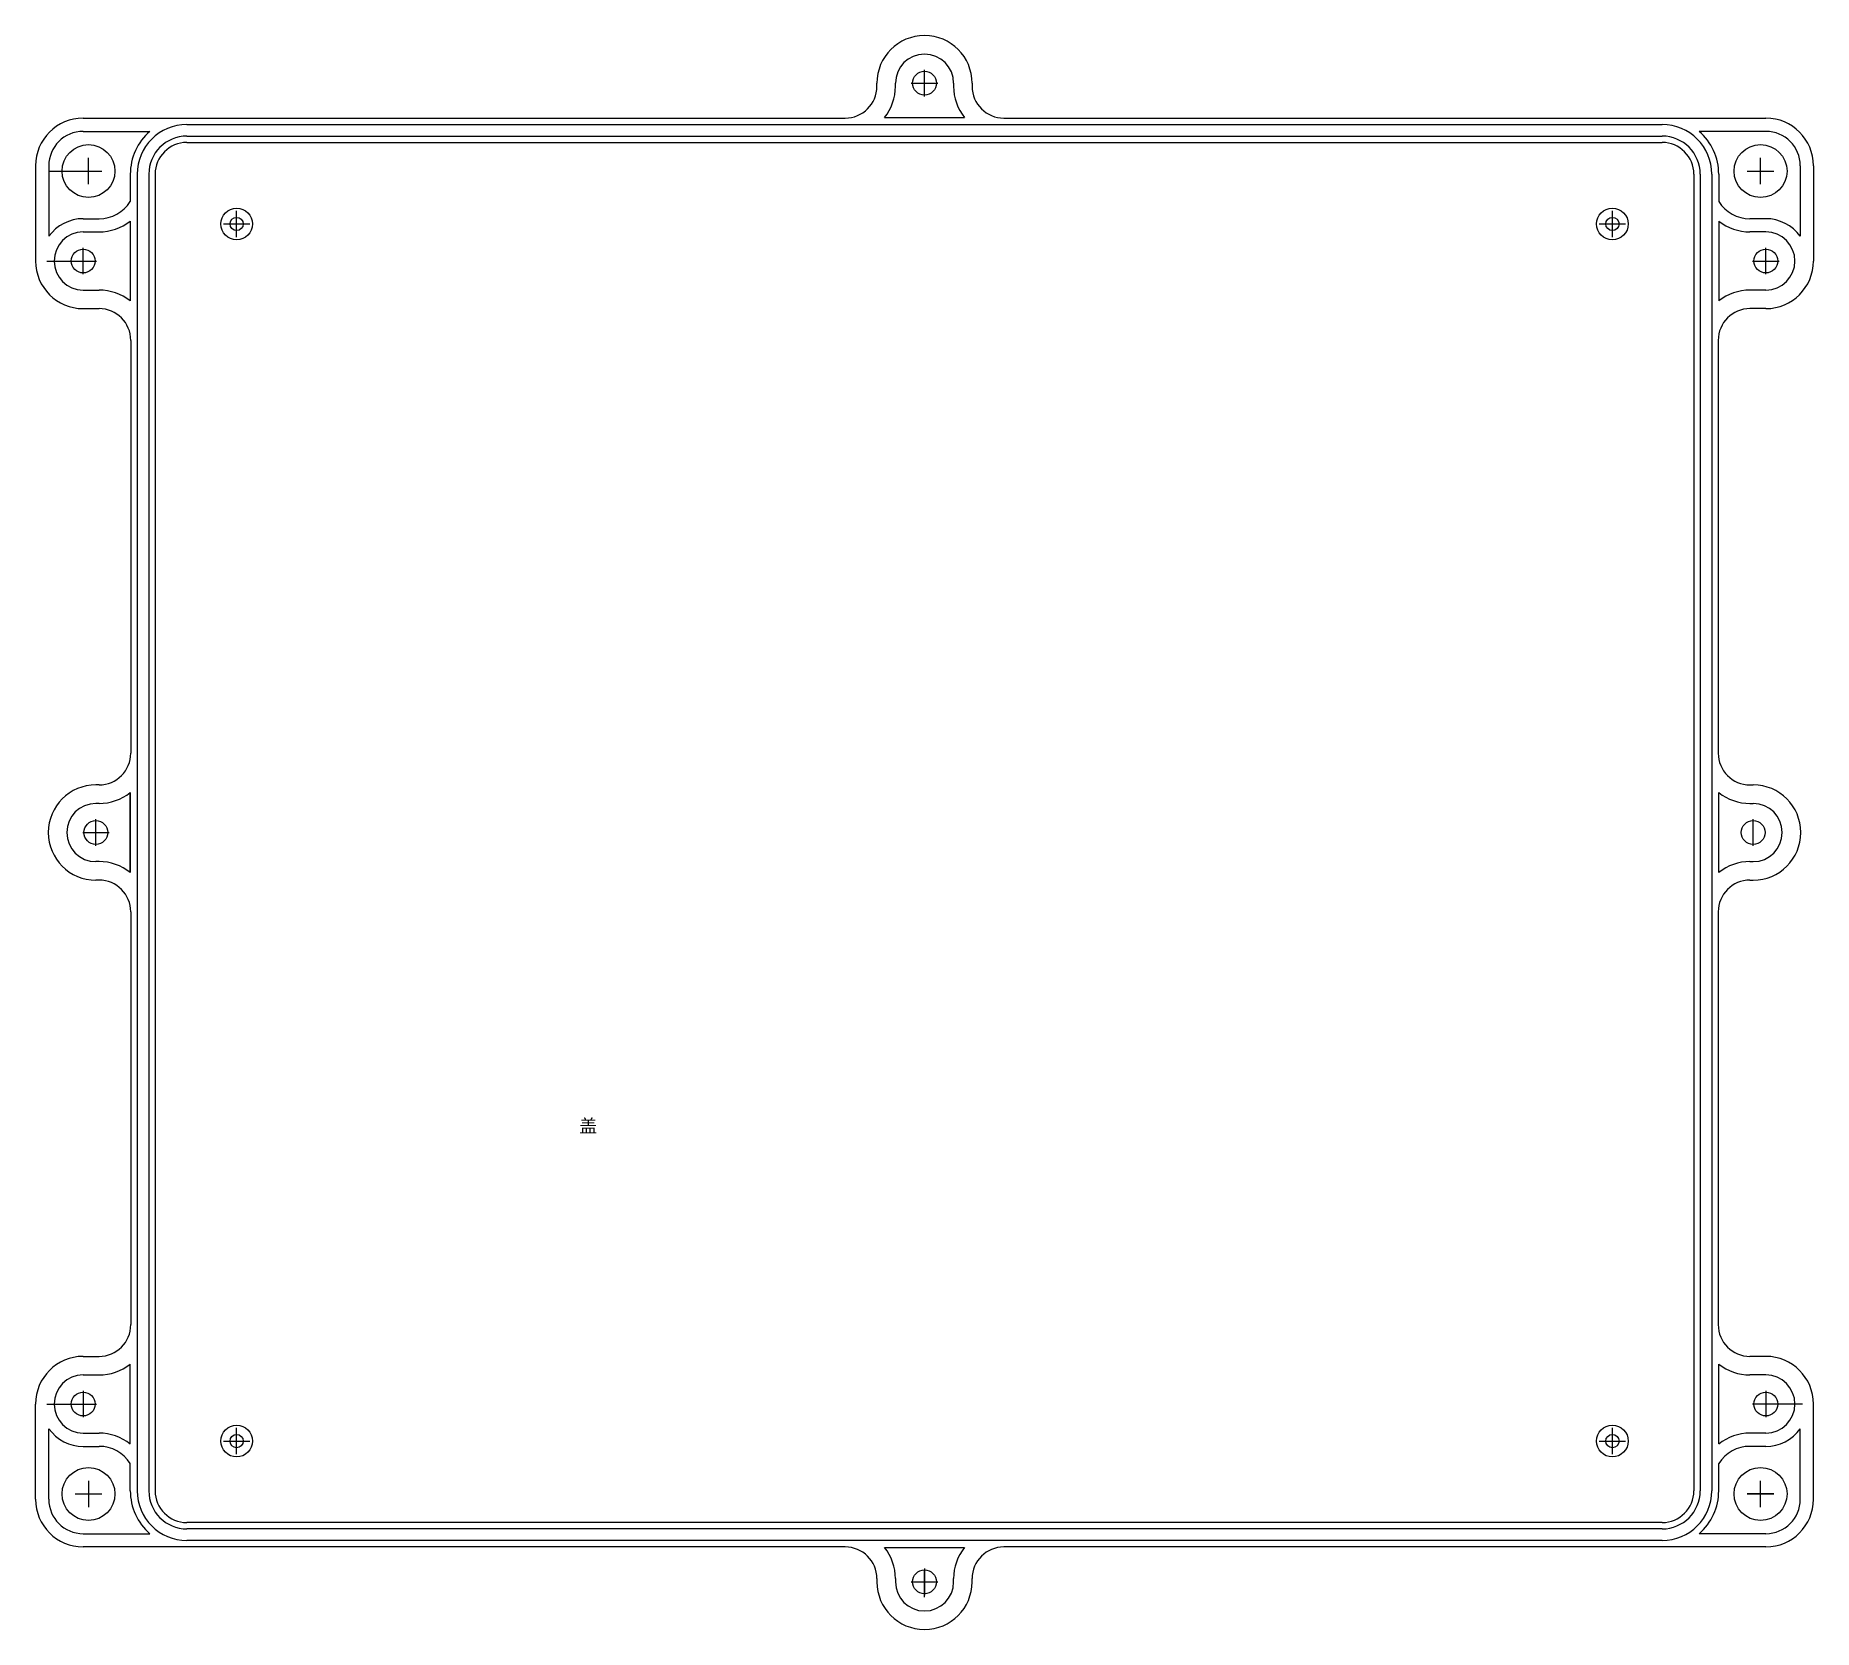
# Model space of a CAD drawing. Header units: millimetres. Extents: x 36 to 972, y -131 to 170.
# Drawn here: x 635.7 to 971.7, y -130.7 to 170.5 of the extents above; entities that cross this region are included whole.
import ezdxf

# ---------------------------------------------------------------- set-up
doc = ezdxf.new("R2010")
doc.units = ezdxf.units.MM

msp = doc.modelspace()

# ---------------------------------------------------------------- texts
at = {"insert": (738.4, -34.33), "char_height": 2.5, "width": 45.5481, "attachment_point": 1}
msp.add_mtext('{\\fSimSun|b0|i0|c134|p54;盖}', dxfattribs=at)

# ---------------------------------------------------------------- linework, layer by layer
for p, q in [((794.66, 160.85), (794.66, 161.45)), ((798.16, 160.85), (798.16, 161.45)), ((801.16, 161.45), (806.16, 161.45)), ((803.66, 158.95), (803.66, 163.95)), ((809.16, 161.45), (809.16, 160.85)), ((812.66, 161.45), (812.66, 160.85)), ((644.66, 154.85), (788.66, 154.85)), ((796.1, 154.95), (811.21, 154.95)), ((818.66, 154.85), (962.66, 154.85)), ((644.66, 152.35), (657.27, 152.35)), ((664.26, 153.65), (943.06, 153.65)), ((664.26, 151.45), (943.06, 151.45)), ((962.66, 152.35), (950.05, 152.35)), ((664.26, 150.25), (943.06, 150.25)), ((635.66, 145.85), (635.66, 127.85)), ((638.16, 145.85), (638.16, 132.52)), ((638.16, 144.85), (648.16, 144.85)), ((645.66, 142.35), (645.66, 147.35)), ((959.16, 144.85), (964.16, 144.85)), ((961.66, 142.35), (961.66, 147.35)), ((961.66, 142.35), (961.66, 147.35)), ((969.16, 145.85), (969.16, 132.52)), ((971.66, 145.85), (971.66, 127.85)), ((653.56, 144.25), (653.56, 139.09)), ((654.86, 144.25), (654.86, -104.55)), ((657.06, 144.25), (657.06, -104.55)), ((658.26, 144.25), (658.26, -104.55)), ((949.06, 144.25), (949.06, -104.55)), ((950.26, 144.25), (950.26, -104.55)), ((952.46, 144.25), (952.46, -104.55)), ((953.76, 144.25), (953.76, 139.09)), ((644.66, 135.85), (647.66, 135.85)), ((653.56, 135.41), (653.56, 120.3)), ((671.16, 134.85), (676.16, 134.85)), ((673.66, 132.35), (673.66, 137.35)), ((931.16, 134.85), (936.16, 134.85)), ((933.66, 132.35), (933.66, 137.35)), ((953.76, 135.41), (953.76, 120.3)), ((962.66, 135.85), (959.66, 135.85)), ((644.66, 133.35), (647.66, 133.35)), ((962.66, 133.35), (959.66, 133.35)), ((637.76, 127.85), (647.16, 127.85)), ((644.66, 125.35), (644.66, 130.35)), ((960.16, 127.85), (965.16, 127.85)), ((962.66, 125.35), (962.66, 130.35)), ((644.66, 122.35), (647.66, 122.35)), ((962.66, 122.35), (959.66, 122.35)), ((644.66, 118.85), (647.66, 118.85)), ((962.66, 118.85), (959.66, 118.85)), ((653.66, 112.85), (653.66, 34.85)), ((953.66, 112.85), (953.66, 34.85)), ((647.66, 28.85), (647.06, 28.85)), ((653.56, 27.41), (653.56, 12.3)), ((653.56, 12.3), (653.56, 27.41)), ((953.76, 12.3), (953.76, 27.41)), ((959.66, 28.85), (960.26, 28.85)), ((647.66, 25.35), (647.06, 25.35)), ((647.66, 25.35), (647.06, 25.35)), ((959.66, 25.35), (960.26, 25.35)), ((959.66, 25.35), (960.26, 25.35)), ((647.06, 17.35), (647.06, 22.35)), ((960.26, 17.35), (960.26, 22.35)), ((644.56, 19.85), (649.56, 19.85)), ((647.66, 14.35), (647.06, 14.35)), ((647.66, 14.35), (647.06, 14.35)), ((959.66, 14.35), (960.26, 14.35)), ((959.66, 14.35), (960.26, 14.35)), ((647.66, 10.85), (647.06, 10.85)), ((959.66, 10.85), (960.26, 10.85)), ((653.66, 4.85), (653.66, -73.15)), ((953.66, 4.85), (953.66, -73.15)), ((644.66, -79.15), (647.66, -79.15)), ((653.56, -95.7), (653.56, -80.59)), ((953.76, -95.7), (953.76, -80.59)), ((962.66, -79.15), (959.66, -79.15)), ((644.66, -82.65), (647.66, -82.65)), ((962.66, -82.65), (959.66, -82.65)), ((644.66, -85.65), (644.66, -90.65)), ((962.66, -85.65), (962.66, -90.65)), ((635.66, -106.15), (635.66, -88.15)), ((637.76, -88.15), (647.16, -88.15)), ((969.56, -88.15), (960.16, -88.15)), ((971.66, -106.15), (971.66, -88.15)), ((638.16, -106.15), (638.16, -92.81)), ((644.66, -93.65), (647.66, -93.65)), ((673.66, -97.65), (673.66, -92.65)), ((933.66, -97.65), (933.66, -92.65)), ((962.66, -93.65), (959.66, -93.65)), ((969.16, -106.15), (969.16, -92.81)), ((644.66, -96.15), (647.66, -96.15)), ((671.16, -95.15), (676.16, -95.15)), ((931.16, -95.15), (936.16, -95.15)), ((962.66, -96.15), (959.66, -96.15)), ((653.56, -104.55), (653.56, -99.38)), ((953.76, -104.55), (953.76, -99.38)), ((645.66, -102.65), (645.66, -107.65)), ((961.66, -107.65), (961.66, -102.65)), ((643.16, -105.15), (648.16, -105.15)), ((959.16, -105.15), (964.16, -105.15)), ((964.16, -105.15), (959.16, -105.15)), ((943.06, -110.55), (664.26, -110.55)), ((644.66, -112.65), (657.27, -112.65)), ((943.06, -111.75), (664.26, -111.75)), ((943.06, -113.95), (664.26, -113.95)), ((962.66, -112.65), (950.05, -112.65)), ((788.66, -115.15), (644.66, -115.15)), ((796.1, -115.25), (811.21, -115.25)), ((962.66, -115.15), (818.66, -115.15)), ((803.66, -119.25), (803.66, -124.25)), ((803.66, -124.65), (803.66, -119.65)), ((794.66, -121.15), (794.66, -121.75)), ((798.16, -121.15), (798.16, -121.75)), ((801.16, -121.75), (806.16, -121.75)), ((809.16, -121.75), (809.16, -121.15)), ((812.66, -121.75), (812.66, -121.15))]:
    msp.add_line(p, q)
for centre, radius in [((803.66, 161.45), 2.25), ((645.66, 144.85), 5), ((961.66, 144.85), 5), ((673.66, 134.85), 3), ((933.66, 134.85), 3), ((673.66, 134.85), 1.25), ((933.66, 134.85), 1.25), ((644.66, 127.85), 2.25), ((962.66, 127.85), 2.25), ((647.06, 19.85), 2.25), ((960.26, 19.85), 2.25), ((644.66, -88.15), 2.25), ((962.66, -88.15), 2.25), ((673.66, -95.15), 3), ((673.66, -95.15), 1.25), ((933.66, -95.15), 3), ((933.66, -95.15), 1.25), ((645.66, -105.15), 5), ((961.66, -105.15), 5), ((803.66, -121.75), 2.25)]:
    msp.add_circle(centre, radius)
for centre, radius, start, end in [((803.66, 161.45), 9, 360, 180), ((803.66, 161.45), 5.5, 360, 180), ((788.66, 160.85), 6, 270, 0), ((788.66, 160.85), 9.5, 321.607, 0), ((818.66, 160.85), 9.5, 180, 218.393), ((818.66, 160.85), 6, 180, 270), ((644.66, 145.85), 9, 90, 180), ((962.66, 145.85), 9, 0, 90), ((644.66, 145.85), 6.5, 90, 180), ((664.26, 144.25), 10.7, 130.7987, 180), ((664.26, 144.25), 9.4, 90, 180), ((664.26, 144.25), 7.2, 90, 180), ((943.06, 144.25), 9.4, 0, 90), ((943.06, 144.25), 7.2, 0, 90), ((943.06, 144.25), 10.7, 0, 49.2013), ((962.66, 145.85), 6.5, 0, 90), ((664.26, 144.25), 6, 90, 180), ((943.06, 144.25), 6, 0, 90), ((647.66, 142.85), 7, 270, 327.4431), ((959.66, 142.85), 7, 212.5569, 270), ((644.66, 127.85), 8, 90, 144.3409), ((647.66, 142.85), 9.5, 270, 308.393), ((959.66, 142.85), 9.5, 231.607, 270), ((962.66, 127.85), 8, 35.6591, 90), ((644.66, 127.85), 5.5, 90, 270), ((962.66, 127.85), 5.5, 270, 90), ((644.66, 127.85), 9, 180, 270), ((962.66, 127.85), 9, 270, 0), ((647.66, 112.85), 9.5, 51.607, 90), ((959.66, 112.85), 9.5, 90, 128.393), ((647.66, 112.85), 6, 360, 90), ((959.66, 112.85), 6, 90, 180), ((647.66, 34.85), 6, 270, 360), ((959.66, 34.85), 6, 180, 270), ((647.06, 19.85), 9, 90, 270), ((647.66, 34.85), 9.5, 270, 308.393), ((959.66, 34.85), 9.5, 231.607, 270), ((960.26, 19.85), 9, 270, 90), ((647.06, 19.85), 5.5, 90, 270), ((647.06, 19.85), 5.5, 90, 270), ((960.26, 19.85), 5.5, 270, 90), ((960.26, 19.85), 5.5, 270, 90), ((647.66, 4.85), 9.5, 51.607, 90), ((959.66, 4.85), 9.5, 90, 128.393), ((647.66, 4.85), 6, 0, 90), ((959.66, 4.85), 6, 90, 180), ((647.66, -73.15), 6, 270, 0), ((959.66, -73.15), 6, 180, 270), ((644.66, -88.15), 9, 90, 180), ((647.66, -73.15), 9.5, 270, 308.393), ((959.66, -73.15), 9.5, 231.607, 270), ((962.66, -88.15), 9, 0, 90), ((644.66, -88.15), 5.5, 90, 270), ((962.66, -88.15), 5.5, 270, 90), ((644.66, -88.15), 8, 215.6591, 270), ((647.66, -103.15), 9.5, 51.607, 90), ((959.66, -103.15), 9.5, 90, 128.393), ((962.66, -88.15), 8, 270, 324.3409), ((647.66, -103.15), 7, 32.5569, 90), ((959.66, -103.15), 7, 90, 147.4431), ((644.66, -106.15), 9, 180, 270), ((644.66, -106.15), 6.5, 180, 270), ((664.26, -104.55), 10.7, 180, 229.2013), ((664.26, -104.55), 9.4, 180, 270), ((664.26, -104.55), 7.2, 180, 270), ((664.26, -104.55), 6, 180, 270), ((943.06, -104.55), 6, 270, 0), ((943.06, -104.55), 7.2, 270, 0), ((943.06, -104.55), 9.4, 270, 0), ((943.06, -104.55), 10.7, 310.7987, 0), ((962.66, -106.15), 9, 270, 0), ((962.66, -106.15), 6.5, 270, 0), ((788.66, -121.15), 6, 0, 90), ((788.66, -121.15), 9.5, 0, 38.393), ((818.66, -121.15), 9.5, 141.607, 180), ((818.66, -121.15), 6, 90, 180), ((803.66, -121.75), 9, 180, 0), ((803.66, -121.75), 5.5, 180, 0)]:
    msp.add_arc(centre, radius, start, end)

msp.set_redraw_order([(e.dxf.handle, doc.entitydb.next_handle()) for e in msp.query("TEXT MTEXT ATTDEF DIMENSION ARC_DIMENSION")])  # texts and dimensions are drawn at this point

doc.saveas('drawing.dxf')
